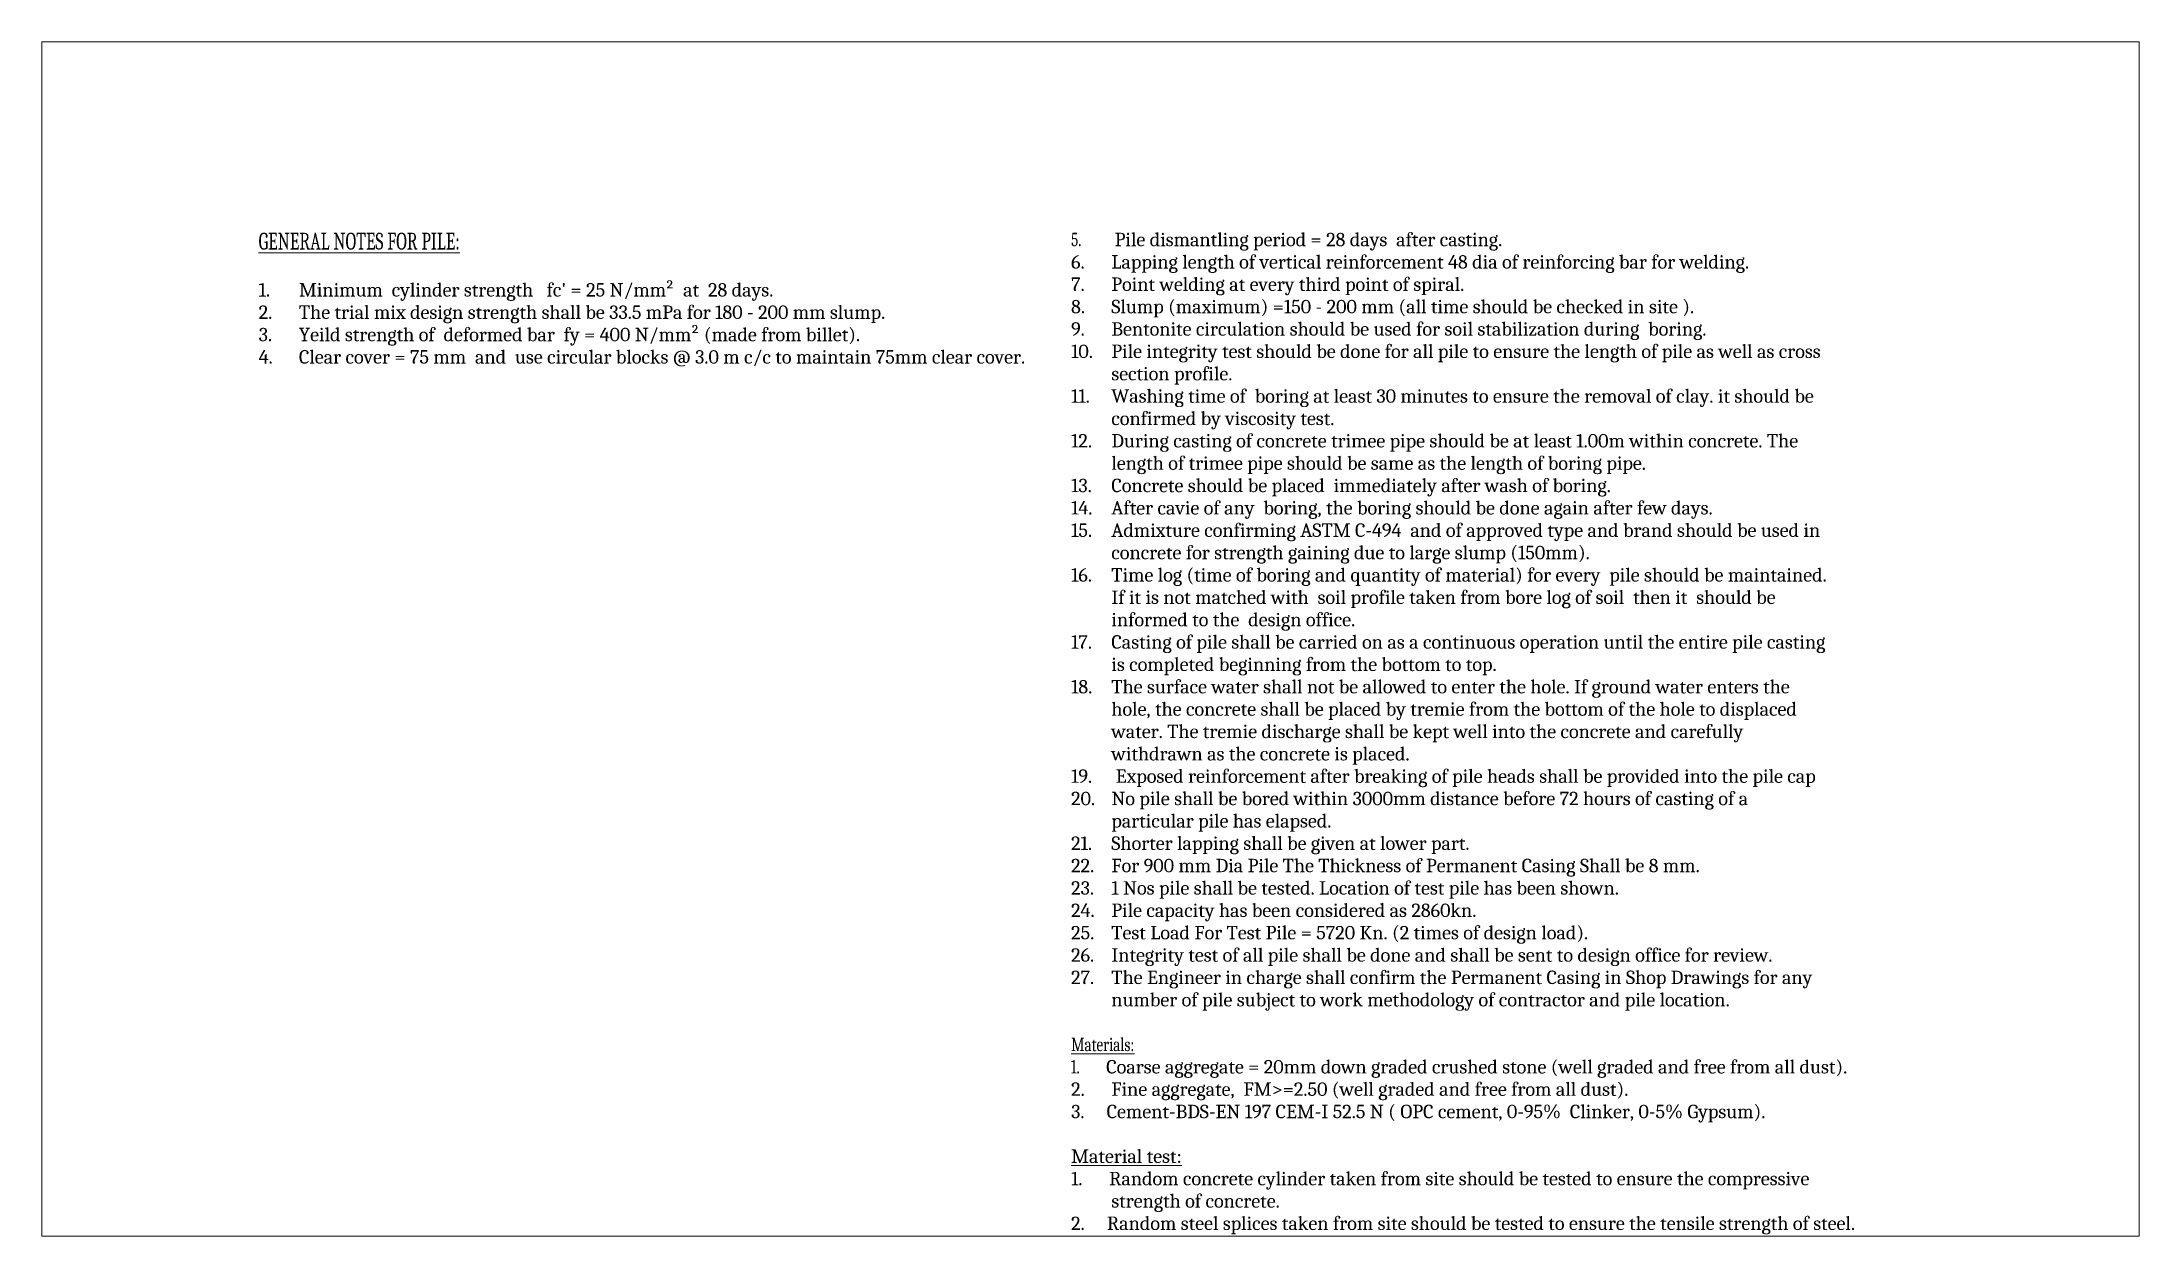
# Model space of a CAD drawing. Header units: millimetres. Extents: x 660635 to 3602845, y -5478610 to -489530.
# Drawn here: x 1110970 to 1204731, y -2554434 to -2501013 of the extents above; entities that cross this region are included whole.
import ezdxf

# ---------------------------------------------------------------- set-up
doc = ezdxf.new("R2010")
doc.units = ezdxf.units.MM
doc.header["$LTSCALE"] = 25
doc.header["$MEASUREMENT"] = 0
doc.layers.get('Defpoints').update_dxf_attribs({"color": 230, "lineweight": 9})
doc.layers.add('DIM', color=8, linetype='Continuous', lineweight=13)
doc.styles.add('STYLE3', font='ARIALN.TTF', dxfattribs={"width": 0.7, "height": 400})

msp = doc.modelspace()

# ---------------------------------------------------------------- texts
at = {"layer": 'DIM', "color": 2, "linetype": 'ByBlock'}
note = msp.add_mtext_static_columns([''] * 2, width=33929.99405, gutter_width=2393.128, height=5562.42, dxfattribs=dict(at, insert=(1120659.145, -2509551.584), char_height=600, attachment_point=1, style='STYLE3'))
for column, words in zip([note] + note.columns.linked_columns, ["\\A1;{\\fCambria|b0|i0|c0|p18;\\H1.25x;\\L\\C0;GENERAL NOTES FOR PILE:\\P\\pi-1799.22,l1799.22,t1799.22;\\A0;\\H0.80002x;\\W1;\\l\\C7;\\P\\pi-1800,l1800,t1800;1.^IMinimum  cylinder strength   fc' = 25 N/mm²  at  28 days.\\P2.^IThe trial mix design strength shall be 33.5 mPa for 180 - 200 mm slump.\\A1;\\W0.75;\\C0;\\P\\A0;\\W1;\\C7;3.^IYeild strength of  deformed bar  fy = 400 N/\\H0.99998x;mm² (made from billet).\\P4.^IClear cover = 75 mm  and  use circular blocks @ 3.0 m c/c to maintain 75mm clear cover.\\A1;\\W0.75;\\C0;\\P5.^I \\A0;\\W1;\\C7;Pile dismantling period = 28 days  after casting.\\A1;\\W0.75;\\C1;\\P\\A0;\\W1;\\C7;6.^ILapping length of vertical reinforcement 48 dia of reinforcing bar for welding.\\P7.^IPoint welding at every third point of spiral.\\A1;\\W0.75;\\C0;\\P\\A0;\\W1;\\C7;8.^ISlump (maximum) =150 - 200 mm (all time should be checked in site ).\\P9.^IBentonite circulation should be used for soil stabilization during  boring.\\P10.^IPile integrity test should be done for all pile to ensure the length of pile as well as cross section profile.\\P11.^IWashing time of  boring at least 30 minutes to ensure the removal of clay. it should be confirmed by viscosity test.\\P12.^IDuring casting of concrete trimee pipe should be at least 1.00m within concrete. The length of trimee pipe should be same as the length of boring pipe.\\P13.^IConcrete should be placed  immediately after wash of boring.\\P14.^IAfter cavie of any  boring, the boring should be done again after few days.\\P15.^IAdmixture confirming ASTM C-494  and of approved type and brand should be used in concrete for strength gaining due to large slump (150mm).\\P16.^ITime log (time of boring and quantity of material) for every  pile should be maintained. If it is not matched with  soil profile taken from bore log of soil  then it  should be informed to the  design office.\\P17.^ICasting of pile shall be carried on as a continuous operation until the entire pile casting is completed beginning from the bottom to top.\\P18.^IThe surface water shall not be allowed to enter the hole. If ground water enters the hole, the concrete shall be placed by tremie from the bottom of the hole to displaced water. The tremie discharge shall be kept well into the concrete and carefully withdrawn as the concrete is placed.\\P19.^I Exposed reinforcement after breaking of pile heads shall be provided into the pile cap\\P20.^INo pile shall be bored within 3000mm distance before 72 hours of casting of a particular pile has elapsed.\\P}", '\\A1;\\pi-1800,l1800,t1800;{\\fCambria|b0|i0|c0|p18;\\W1;\\C7;21.^IShorter lapping shall be given at lower part.\\P22.^IFor 900 mm Dia Pile The Thickness of Permanent Casing Shall be \\C1;8\\C7; mm. \\P23.^I1 Nos pile shall be tested. Location of test pile has been shown.\\P24.^IPile capacity has been considered as 2860kn.\\P\\C0;25.^ITest Load For Test Pile = 5720 Kn. (2 times of design load).\\P26.^IIntegrity test of all pile shall be done and shall be sent to design office for review.\\P\\C7;27.^IThe Engineer in charge shall confirm the Permanent Casing in Shop Drawings for any number of pile subject to work methodology of contractor and pile location.\\P\\pi-1799.22,l1799.22,t1799.22;\\P\\W0.75;\\L\\C256;Materials:\\P\\l\\C0;1.        \\A0;\\W1;\\C7;Coarse aggregate = 20mm down graded crushed stone (well graded and free from all dust).\\P2.      Fine aggregate,  FM>=2.50 (well graded and free from all dust).\\P3.     Cement-BDS-EN 197 CEM-I 52.5 N ( OPC cement, 0-95%  Clinker, 0-5% Gypsum).\\P\\P\\LMaterial test:\\l\\P1.      Random concrete cylinder taken from site should be tested to ensure the compressive strength of concrete.\\P2.     Random steel splices taken from site should be tested to ensure the tensile strength of steel.\\P}']):
    column.text = words

# ---------------------------------------------------------------- linework, layer by layer
at = {"layer": 'Defpoints', "ltscale": 50}
msp.add_lwpolyline([(1110969.896, -2501013.488), (1204731.491, -2501013.488), (1204731.491, -2554433.585), (1110969.896, -2554433.585)], close=True, dxfattribs=at)

msp.set_redraw_order([(e.dxf.handle, doc.entitydb.next_handle()) for e in msp.query("TEXT MTEXT ATTDEF DIMENSION ARC_DIMENSION")])  # texts and dimensions are drawn at this point

doc.saveas('drawing.dxf')
